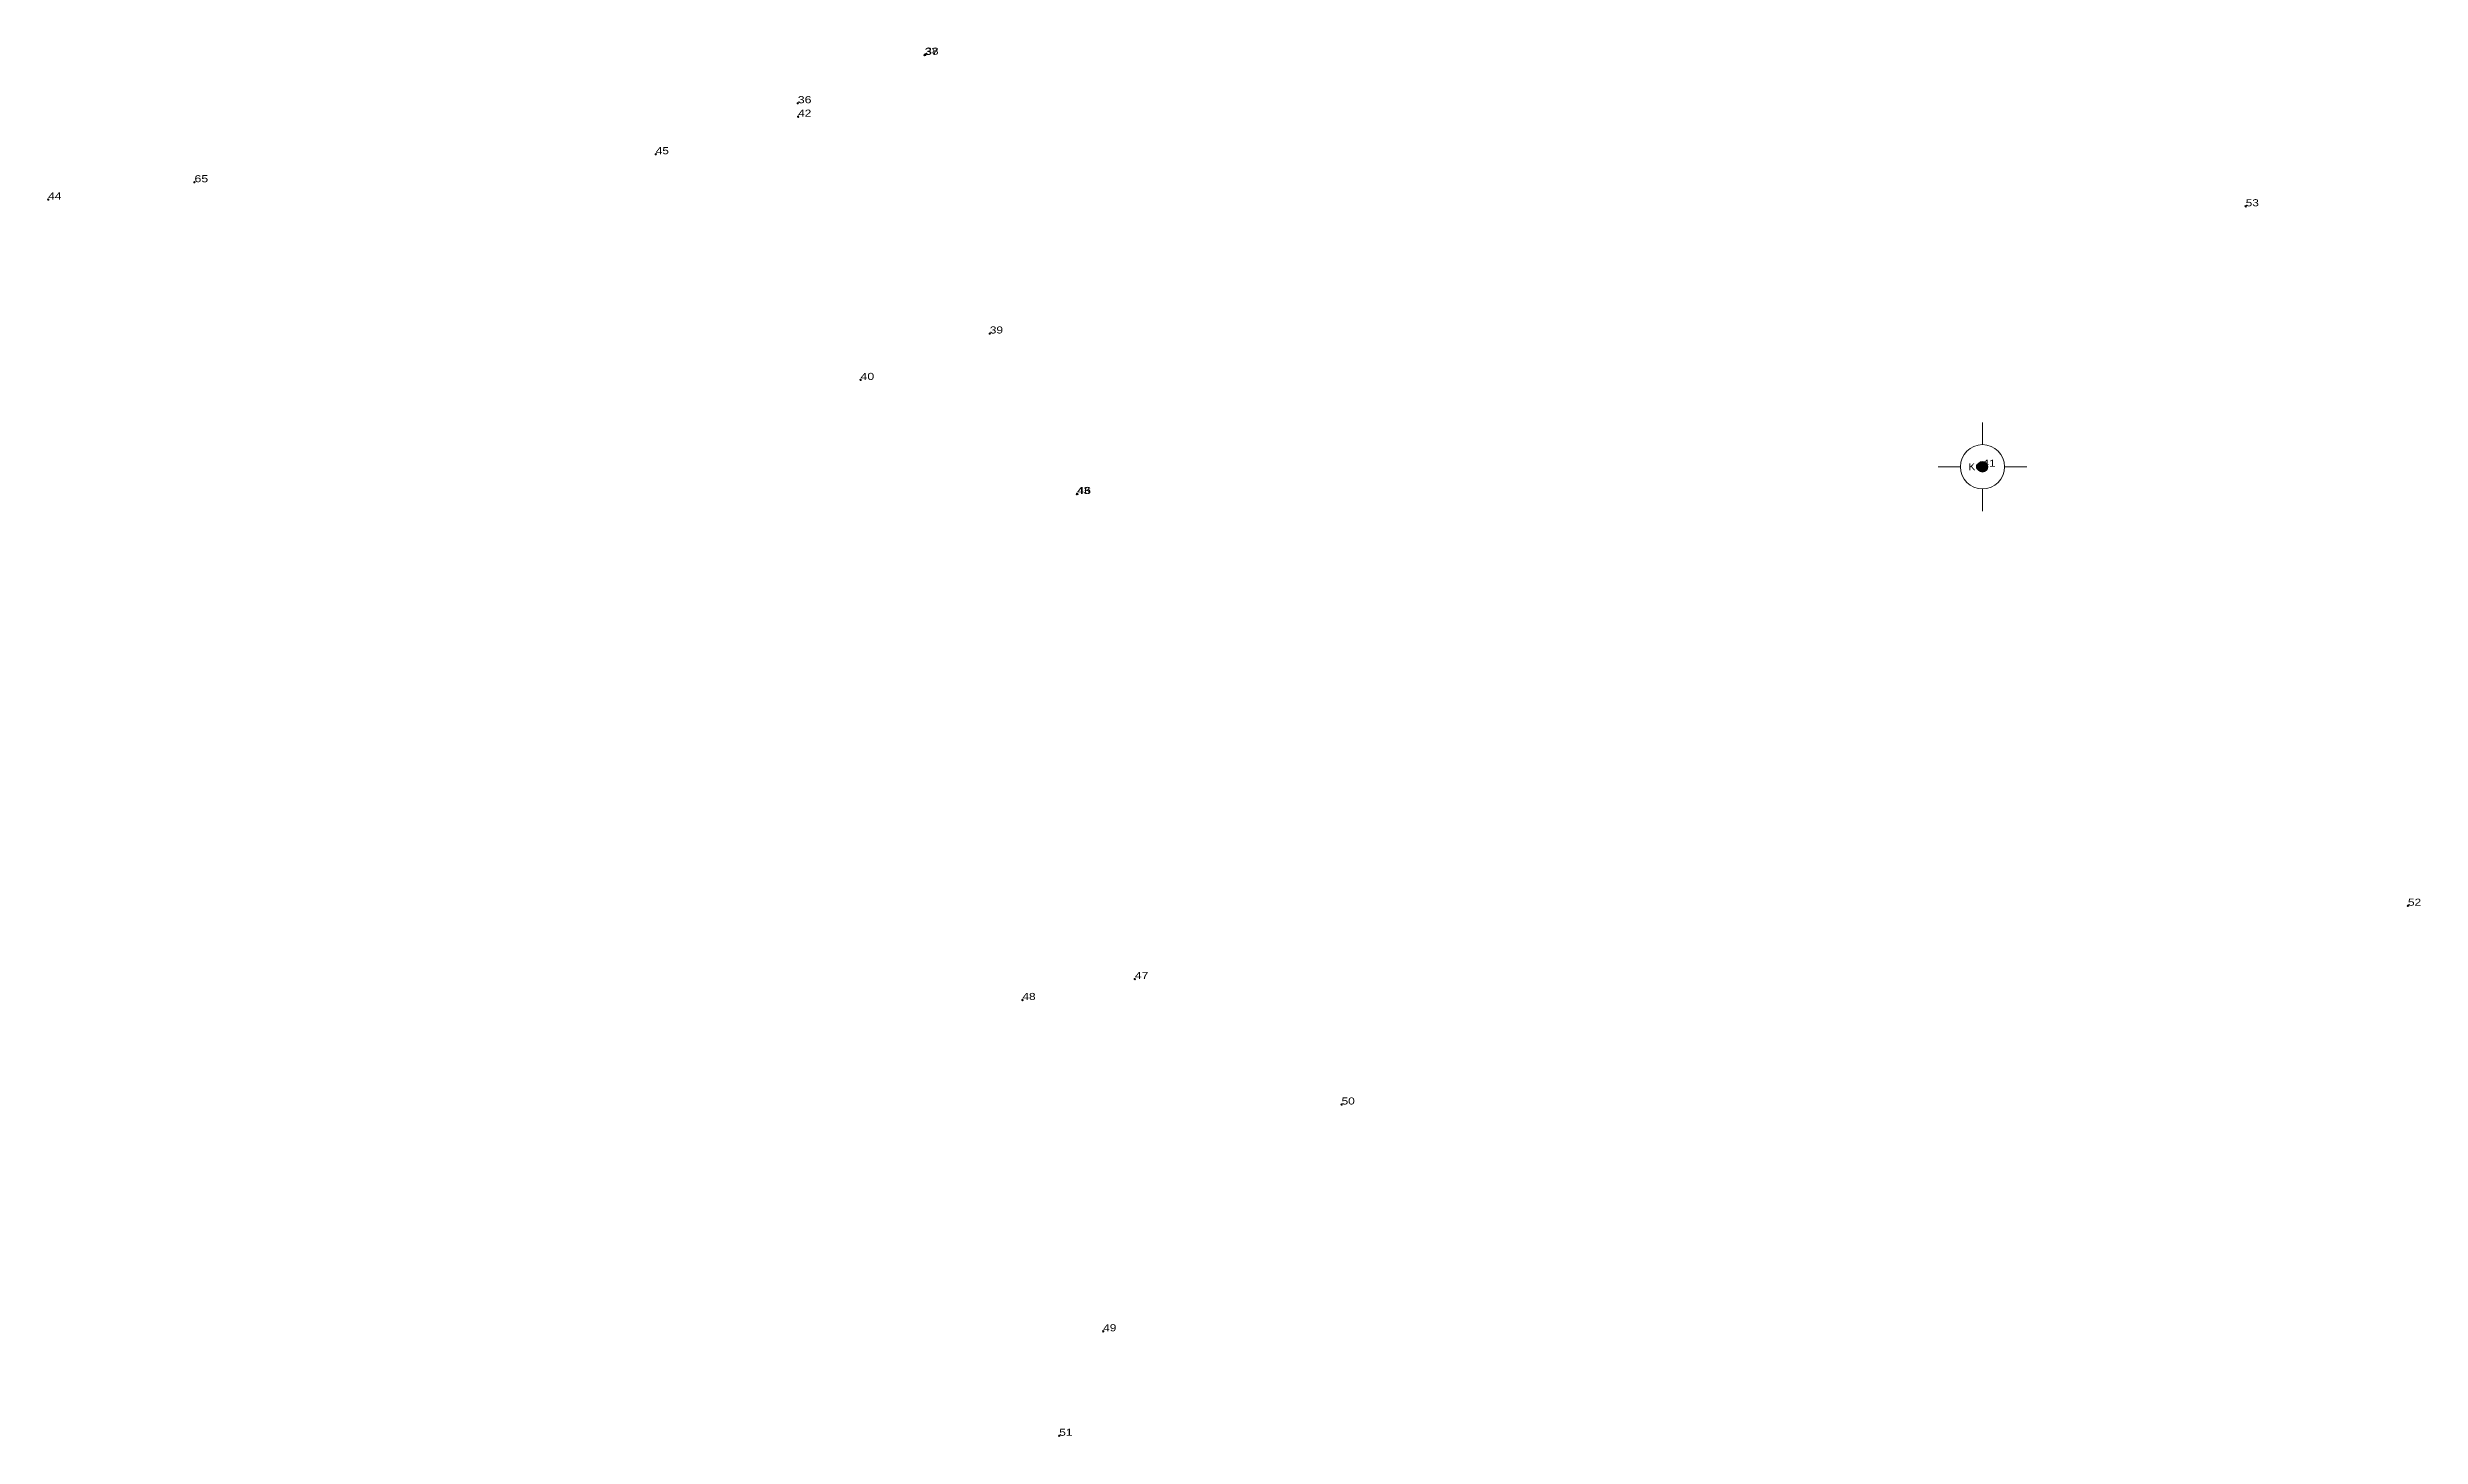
# Model space of a CAD drawing. Header units: metres. Extents: x 549283 to 549416, y 1837939 to 1838212.
# Drawn here: x 549349.5 to 549416.5, y 1838048.9 to 1838088.1 of the extents above; entities that cross this region are included whole.
import ezdxf
from ezdxf.enums import TextEntityAlignment as Align

# ---------------------------------------------------------------- set-up
doc = ezdxf.new("R2010")
doc.units = ezdxf.units.M
doc.header["$LTSCALE"] = 0.08
doc.header["$PDMODE"] = 32
doc.header["$PDSIZE"] = 0.04
doc.layers.add('12', color=7, linetype='Continuous')
doc.layers.add('9', color=7, linetype='Continuous')
doc.layers.add('7', color=7, linetype='Continuous', lineweight=13)

msp = doc.modelspace()

# ---------------------------------------------------------------- texts
at = {"layer": '12'}
for s, width, p in [('37', 1.3, (549374.26, 1838087.86)), ('38', 1.25, (549374.28, 1838087.87)), ('36', 1.3, (549370.68, 1838086.5)), ('42', 1.25, (549370.69, 1838086.12)), ('45', 1.25, (549366.67, 1838085.06)), ('65', 1.3, (549353.65, 1838084.27)), ('44', 1.25, (549349.52, 1838083.78)), ('53', 1.25, (549411.55, 1838083.59)), ('39', 1.25, (549376.1, 1838080)), ('40', 1.3, (549372.45, 1838078.69)), ('43', 1.25, (549378.56, 1838075.47)), ('46', 1.3, (549378.57, 1838075.47)), ('52', 1.25, (549416.13, 1838063.85)), ('47', 1.3, (549380.19, 1838061.78)), ('48', 1.25, (549377.02, 1838061.19)), ('50', 1.25, (549386.03, 1838058.24)), ('49', 1.25, (549379.3, 1838051.84)), ('51', 1.25, (549378.06, 1838048.89))]:
    msp.add_text(s, height=0.2, dxfattribs=dict(at, width=width)).set_placement(p)
at = {"layer": '7', "width": 1.25}
msp.add_text('41', height=0.2, dxfattribs=at).set_placement((549404.12, 1838076.24))
at = {"layer": '9', "width": 1.1}
msp.add_text('KC', height=0.2, dxfattribs=at).set_placement((549404.13, 1838076.14), align=Align.RIGHT)

# ---------------------------------------------------------------- hatches: boundary and pattern name
at = {"layer": '7'}
msp.add_hatch(color=256, dxfattribs=at).paths.add_polyline_path([(549404.12047, 1838076.08952, 1), (549404.12047, 1838076.38952, 1)])

# ---------------------------------------------------------------- linework, layer by layer
for p, q in [((549404.12, 1838076.86), (549404.12, 1838077.49)), ((549403.5, 1838076.24), (549402.87, 1838076.24)), ((549405.37, 1838076.24), (549404.74, 1838076.24)), ((549404.12, 1838074.99), (549404.12, 1838075.61))]:
    msp.add_line(p, q, dxfattribs=at)
for radius in [0.625, 0.15]:
    msp.add_circle((549404.12047, 1838076.23952), radius, dxfattribs=at)
for p in [(549374.26, 1838087.86), (549374.28, 1838087.87), (549370.68, 1838086.5), (549370.69, 1838086.12), (549366.67, 1838085.06), (549353.65, 1838084.27), (549349.52, 1838083.78), (549411.55, 1838083.59), (549376.1, 1838080), (549372.45, 1838078.69), (549378.56, 1838075.47), (549378.57, 1838075.47), (549416.13, 1838063.85), (549380.19, 1838061.78), (549377.02, 1838061.19), (549386.03, 1838058.24), (549379.3, 1838051.84), (549378.06, 1838048.89)]:
    msp.add_point(p, dxfattribs=at)

msp.set_redraw_order([(e.dxf.handle, doc.entitydb.next_handle()) for e in msp.query("TEXT MTEXT ATTDEF DIMENSION ARC_DIMENSION")])  # texts and dimensions are drawn at this point

doc.saveas('drawing.dxf')
